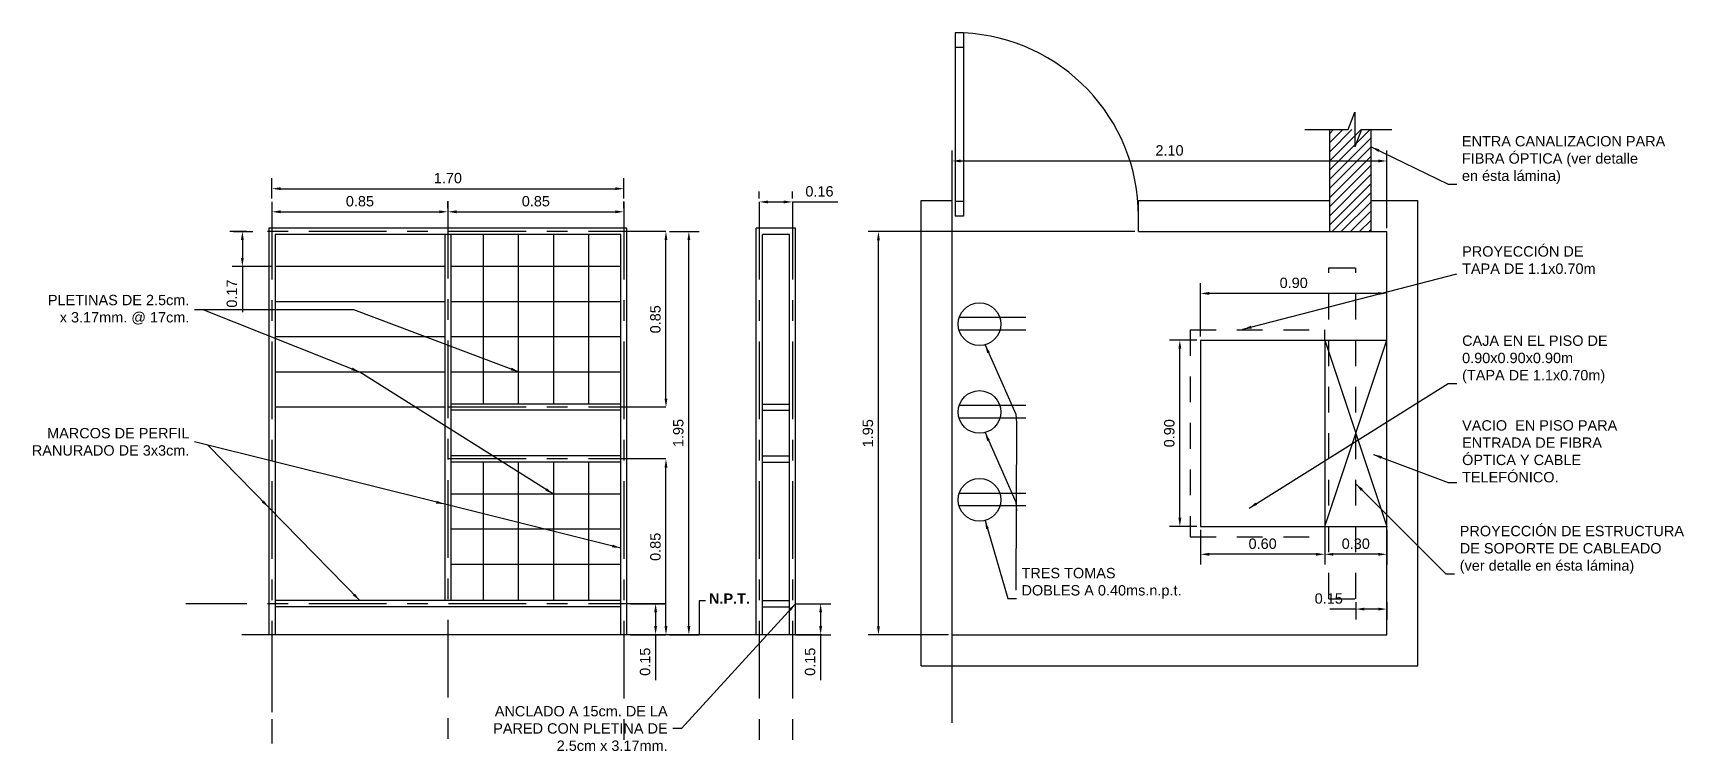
# Model space of a CAD drawing. Extents: x -1592 to 8, y 0 to 418.
# Drawn here: x -1271.01 to -1263.04, y 297.62 to 301.09 of the extents above; entities that cross this region are included whole.
import ezdxf

# ---------------------------------------------------------------- set-up
doc = ezdxf.new("R2010")
doc.units = 0
doc.header["$LTSCALE"] = 0.5
doc.header["$MEASUREMENT"] = 0
doc.linetypes.add('CENTER2', pattern=[1.125, 0.75, -0.125, 0.125, -0.125])
doc.linetypes.add('HIDDEN', pattern=[0.375, 0.25, -0.125])
doc.layers.get('DEFPOINTS').update_dxf_attribs({"linetype": 'CONTINUOUS'})
for name, color, linetype in [('2', 1, 'CONTINUOUS'), ('COTAS', 1, 'CONTINUOUS'), ('edificio', 1, 'CONTINUOUS'), ('EJES', 6, 'CENTER2'), ('fib-optica', 2, 'CONTINUOUS'), ('METAL', 1, 'CONTINUOUS'), ('paredes', 1, 'CONTINUOUS'), ('PISO', 9, 'CONTINUOUS'), ('PROYECCIONES', 6, 'HIDDEN'), ('TUBOS', 3, 'CONTINUOUS')]:
    doc.layers.add(name, color=color, linetype=linetype)
doc.styles.add('RAFA', font='sanssb__.ttf')
doc.styles.add('SANSSERIF', font='sas_____.pfb')
doc.dimstyles.new('1-25', dxfattribs={"dimscale": 0.278, "dimtxt": 0.18, "dimasz": 0.15, "dimexe": 0.18, "dimexo": 0.0625, "dimgap": 0.09, "dimtad": 1, "dimzin": 0, "dimdsep": 46, "dimtxsty": 'SANSSERIF', "dimcen": 0.09, "dimclrd": 6, "dimclre": 6, "dimclrt": 1, "dimaunit": 1, "dimadec": 1, "dimazin": 0, "dimtfac": 1, "dimtofl": 0, "dimtmove": 0, "dimatfit": 3, "dimfxl": 0, "dimtolj": 1, "dimtzin": 0, "dimarcsym": 0})

msp = doc.modelspace()

# ---------------------------------------------------------------- texts
at = {"layer": '2', "color": 1, "char_height": 0.05004, "style": 'SANSSERIF'}
for s, insert, attachment_point in [('{\\Fsas_____.pfb;ENTRA CANALIZACION PARA \\PFIBRA ÓPTICA (ver detalle\\Pen ésta lámina)}', (-1264.1097, 300.3631), 7), ('{\\Fsas_____.pfb;PROYECCIÓN DE \\PTAPA DE 1.1x0.70m}', (-1264.1088, 299.9281), 7), ('{\\Fsas_____.pfb;PLETINAS DE 2.5cm.\\Px 3.17mm. @ 17cm.}', (-1270.2579, 299.7555), 6), ('{\\Fsas_____.pfb;CAJA EN EL PISO DE \\P0.90x0.90x0.90m\\P(TAPA DE 1.1x0.70m)}', (-1264.1088, 299.3988), 7), ('{\\Fsas_____.pfb;VACIO  EN PISO PARA\\PENTRADA DE FIBRA \\PÓPTICA Y CABLE \\PTELEFÓNICO.}', (-1264.1088, 298.9202), 7), ('{\\Fsas_____.pfb;MARCOS DE PERFIL\\PRANURADO DE 3x3cm.}', (-1270.2579, 299.1166), 6), ('{\\Fsas_____.pfb;PROYECCIÓN DE ESTRUCTURA\\PDE SOPORTE DE CABLEADO\\P(ver detalle en ésta lámina)}', (-1264.1202, 298.4787), 7), ('{\\Fsas_____.pfb;TRES TOMAS\\PDOBLES A 0.40ms.n.p.t.}', (-1266.2375, 298.3588), 7), ('{\\Fsas_____.pfb;ANCLADO A 15cm. DE LA\\PPARED CON PLETINA DE \\P2.5cm x 3.17mm.}', (-1267.9472, 297.7309), 6)]:
    msp.add_mtext(s, dxfattribs=dict(at, insert=insert, attachment_point=attachment_point))
at = {"layer": 'COTAS', "style": 'RAFA'}
msp.add_text('N.P.T.', height=0.05, dxfattribs=at).set_placement((-1267.7474, 298.3337))

# ---------------------------------------------------------------- blocks, each defined once
blk = doc.blocks.new('*D70')
at = {"layer": 'COTAS', "color": 6, "lineweight": -2}
for p, q in [((-1265.6898, 300.1331), (-1266.9788, 300.1331)), ((-1266.9287, 298.2248), (-1266.9287, 300.0914)), ((-1266.5898, 298.1831), (-1266.9788, 298.1831))]:
    blk.add_line(p, q, dxfattribs=at)
at = {"layer": 'COTAS', "color": 6}
for points in [[(-1266.9357, 300.0914), (-1266.9218, 300.0914), (-1266.9287, 300.1331)], [(-1266.9357, 298.2248), (-1266.9218, 298.2248), (-1266.9287, 298.1831)]]:
    blk.add_solid(points, dxfattribs=at)
at = {"layer": 'DEFPOINTS', "color": 0}
for p in [(-1266.9287, 300.1331), (-1265.6725, 300.1331), (-1266.5725, 298.1831)]:
    blk.add_point(p, dxfattribs=at)
at = {"layer": 'COTAS', "color": 1, "insert": (-1266.9795, 299.1581), "char_height": 0.05004, "attachment_point": 5, "rotation": 90, "style": 'SANSSERIF'}
blk.add_mtext('\\A1;1.95', dxfattribs=at)
blk = doc.blocks.new('*D71')
at = {"layer": 'COTAS', "color": 6, "lineweight": -2}
for p, q in [((-1266.5725, 300.1504), (-1266.5725, 300.5245)), ((-1264.4725, 300.1504), (-1264.4725, 300.5245)), ((-1266.5308, 300.4745), (-1264.5142, 300.4745))]:
    blk.add_line(p, q, dxfattribs=at)
at = {"layer": 'COTAS', "color": 6}
for points in [[(-1266.5308, 300.4814), (-1266.5308, 300.4675), (-1266.5725, 300.4745)], [(-1264.5142, 300.4814), (-1264.5142, 300.4675), (-1264.4725, 300.4745)]]:
    blk.add_solid(points, dxfattribs=at)
at = {"layer": 'DEFPOINTS', "color": 0}
for p in [(-1264.4725, 300.4745), (-1266.5725, 300.1331), (-1264.4725, 300.1331)]:
    blk.add_point(p, dxfattribs=at)
at = {"layer": 'COTAS', "color": 1, "insert": (-1265.5225, 300.5253), "char_height": 0.05004, "attachment_point": 5, "style": 'SANSSERIF'}
blk.add_mtext('\\A1;2.10', dxfattribs=at)
blk = doc.blocks.new('*D72')
at = {"layer": 'COTAS', "color": 6, "lineweight": -2}
for p, q in [((-1264.7725, 298.6907), (-1264.7725, 298.523)), ((-1264.4725, 298.6907), (-1264.4725, 298.523)), ((-1264.5142, 298.5731), (-1264.7308, 298.5731))]:
    blk.add_line(p, q, dxfattribs=at)
at = {"layer": 'COTAS', "color": 6}
for points in [[(-1264.7308, 298.58), (-1264.7308, 298.5661), (-1264.7725, 298.5731)], [(-1264.5142, 298.58), (-1264.5142, 298.5661), (-1264.4725, 298.5731)]]:
    blk.add_solid(points, dxfattribs=at)
at = {"layer": 'DEFPOINTS', "color": 0}
for p in [(-1264.7725, 298.7081), (-1264.4725, 298.7081), (-1264.7725, 298.5731)]:
    blk.add_point(p, dxfattribs=at)
at = {"layer": 'COTAS', "color": 1, "insert": (-1264.6225, 298.6239), "char_height": 0.05004, "attachment_point": 5, "style": 'SANSSERIF'}
blk.add_mtext('\\A1;0.30', dxfattribs=at)
blk = doc.blocks.new('*D73')
at = {"layer": 'COTAS', "color": 6, "lineweight": -2}
for p, q in [((-1265.3725, 298.6907), (-1265.3725, 298.523)), ((-1264.7725, 298.6907), (-1264.7725, 298.523)), ((-1264.8142, 298.5731), (-1265.3308, 298.5731))]:
    blk.add_line(p, q, dxfattribs=at)
at = {"layer": 'COTAS', "color": 6}
for points in [[(-1265.3308, 298.58), (-1265.3308, 298.5661), (-1265.3725, 298.5731)], [(-1264.8142, 298.58), (-1264.8142, 298.5661), (-1264.7725, 298.5731)]]:
    blk.add_solid(points, dxfattribs=at)
at = {"layer": 'DEFPOINTS', "color": 0}
for p in [(-1265.3725, 298.7081), (-1264.7725, 298.7081), (-1265.3725, 298.5731)]:
    blk.add_point(p, dxfattribs=at)
at = {"layer": 'COTAS', "color": 1, "insert": (-1265.0725, 298.6239), "char_height": 0.05004, "attachment_point": 5, "style": 'SANSSERIF'}
blk.add_mtext('\\A1;0.60', dxfattribs=at)
blk = doc.blocks.new('*D74')
at = {"layer": 'COTAS', "color": 6, "lineweight": -2}
for p, q in [((-1265.3898, 299.6081), (-1265.5225, 299.6081)), ((-1265.4725, 298.7498), (-1265.4725, 299.5664)), ((-1265.3898, 298.7081), (-1265.5225, 298.7081))]:
    blk.add_line(p, q, dxfattribs=at)
at = {"layer": 'COTAS', "color": 6}
for points in [[(-1265.4794, 299.5664), (-1265.4655, 299.5664), (-1265.4725, 299.6081)], [(-1265.4794, 298.7498), (-1265.4655, 298.7498), (-1265.4725, 298.7081)]]:
    blk.add_solid(points, dxfattribs=at)
at = {"layer": 'DEFPOINTS', "color": 0}
for p in [(-1265.4725, 299.6081), (-1265.3725, 299.6081), (-1265.3725, 298.7081)]:
    blk.add_point(p, dxfattribs=at)
at = {"layer": 'COTAS', "color": 1, "insert": (-1265.5233, 299.1581), "char_height": 0.05004, "attachment_point": 5, "rotation": 90, "style": 'SANSSERIF'}
blk.add_mtext('\\A1;0.90', dxfattribs=at)
blk = doc.blocks.new('*D75')
at = {"layer": 'DEFPOINTS', "color": 0}
for p in [(-1264.6225, 298.3582), (-1264.4725, 298.3582), (-1264.4725, 298.3082)]:
    blk.add_point(p, dxfattribs=at)
at = {"layer": 'PROYECCIONES', "color": 6, "lineweight": -2}
for p, q in [((-1264.6225, 298.3409), (-1264.6225, 298.2582)), ((-1264.4725, 298.3409), (-1264.4725, 298.2582)), ((-1264.6225, 298.3082), (-1264.8419, 298.3082)), ((-1264.5142, 298.3082), (-1264.5808, 298.3082))]:
    blk.add_line(p, q, dxfattribs=at)
at = {"layer": 'PROYECCIONES', "color": 6}
for points in [[(-1264.5808, 298.3151), (-1264.5808, 298.3012), (-1264.6225, 298.3082)], [(-1264.5142, 298.3151), (-1264.5142, 298.3012), (-1264.4725, 298.3082)]]:
    blk.add_solid(points, dxfattribs=at)
at = {"layer": 'PROYECCIONES', "color": 1, "insert": (-1264.753, 298.359), "char_height": 0.05004, "attachment_point": 5, "style": 'SANSSERIF'}
blk.add_mtext('\\A1;0.15', dxfattribs=at)
blk = doc.blocks.new('*D76')
at = {"layer": 'COTAS', "color": 6, "lineweight": -2}
for p, q in [((-1269.859, 300.2937), (-1269.859, 300.3906)), ((-1269.8173, 300.3405), (-1268.2007, 300.3405)), ((-1268.159, 300.2937), (-1268.159, 300.3906))]:
    blk.add_line(p, q, dxfattribs=at)
at = {"layer": 'COTAS', "color": 6}
for points in [[(-1269.8173, 300.3475), (-1269.8173, 300.3336), (-1269.859, 300.3405)], [(-1268.2007, 300.3475), (-1268.2007, 300.3336), (-1268.159, 300.3405)]]:
    blk.add_solid(points, dxfattribs=at)
at = {"layer": 'DEFPOINTS', "color": 0}
for p in [(-1268.159, 300.3405), (-1269.859, 300.2763), (-1268.159, 300.2763)]:
    blk.add_point(p, dxfattribs=at)
at = {"layer": 'COTAS', "color": 1, "insert": (-1269.009, 300.3913), "char_height": 0.05004, "attachment_point": 5, "style": 'SANSSERIF'}
blk.add_mtext('\\A1;1.70', dxfattribs=at)
blk = doc.blocks.new('*D77')
at = {"layer": 'COTAS', "color": 6, "lineweight": -2}
for p, q in [((-1269.859, 300.259), (-1269.859, 300.1787)), ((-1269.009, 300.2635), (-1269.009, 300.1787)), ((-1269.8173, 300.2287), (-1269.0507, 300.2287))]:
    blk.add_line(p, q, dxfattribs=at)
at = {"layer": 'COTAS', "color": 6}
for points in [[(-1269.8173, 300.2357), (-1269.8173, 300.2218), (-1269.859, 300.2287)], [(-1269.0507, 300.2357), (-1269.0507, 300.2218), (-1269.009, 300.2287)]]:
    blk.add_solid(points, dxfattribs=at)
at = {"layer": 'DEFPOINTS', "color": 0}
for p in [(-1269.859, 300.2763), (-1269.009, 300.2809), (-1269.009, 300.2287)]:
    blk.add_point(p, dxfattribs=at)
at = {"layer": 'COTAS', "color": 1, "insert": (-1269.434, 300.2795), "char_height": 0.05004, "attachment_point": 5, "style": 'SANSSERIF'}
blk.add_mtext('\\A1;0.85', dxfattribs=at)
blk = doc.blocks.new('*D78')
at = {"layer": 'COTAS', "color": 6, "lineweight": -2}
for p, q in [((-1269.009, 300.2461), (-1269.009, 300.2788)), ((-1268.159, 300.2461), (-1268.159, 300.2788)), ((-1268.9673, 300.2287), (-1268.2007, 300.2287))]:
    blk.add_line(p, q, dxfattribs=at)
at = {"layer": 'COTAS', "color": 6}
for points in [[(-1268.9673, 300.2357), (-1268.9673, 300.2218), (-1269.009, 300.2287)], [(-1268.2007, 300.2357), (-1268.2007, 300.2218), (-1268.159, 300.2287)]]:
    blk.add_solid(points, dxfattribs=at)
at = {"layer": 'DEFPOINTS', "color": 0}
for p in [(-1269.009, 300.2287), (-1268.159, 300.2287), (-1268.159, 300.2287)]:
    blk.add_point(p, dxfattribs=at)
at = {"layer": 'COTAS', "color": 1, "insert": (-1268.584, 300.2795), "char_height": 0.05004, "attachment_point": 5, "style": 'SANSSERIF'}
blk.add_mtext('\\A1;0.85', dxfattribs=at)
blk = doc.blocks.new('*D79')
at = {"layer": 'COTAS', "color": 6, "lineweight": -2}
for p, q in [((-1270.0447, 300.1341), (-1269.9519, 300.1341)), ((-1270.0019, 300.0924), (-1270.0019, 300.0058)), ((-1269.8614, 299.9641), (-1270.052, 299.9641)), ((-1270.0019, 299.9641), (-1270.0019, 299.7442))]:
    blk.add_line(p, q, dxfattribs=at)
at = {"layer": 'COTAS', "color": 6}
for points in [[(-1270.0089, 300.0924), (-1269.995, 300.0924), (-1270.0019, 300.1341)], [(-1270.0089, 300.0058), (-1269.995, 300.0058), (-1270.0019, 299.9641)]]:
    blk.add_solid(points, dxfattribs=at)
at = {"layer": 'DEFPOINTS', "color": 0}
for p in [(-1270.0621, 300.1341), (-1270.0019, 299.9641), (-1269.844, 299.9641)]:
    blk.add_point(p, dxfattribs=at)
at = {"layer": 'COTAS', "color": 1, "insert": (-1270.0527, 299.8333), "char_height": 0.05004, "attachment_point": 5, "rotation": 90, "style": 'SANSSERIF'}
blk.add_mtext('\\A1;0.17', dxfattribs=at)
blk = doc.blocks.new('*D80')
at = {"layer": 'COTAS', "color": 6, "lineweight": -2}
for p, q in [((-1267.9727, 299.0341), (-1268.0054, 299.0341)), ((-1267.9554, 298.2258), (-1267.9554, 298.9924)), ((-1267.9727, 298.1841), (-1268.0054, 298.1841))]:
    blk.add_line(p, q, dxfattribs=at)
at = {"layer": 'COTAS', "color": 6}
for points in [[(-1267.9623, 298.9924), (-1267.9484, 298.9924), (-1267.9554, 299.0341)], [(-1267.9623, 298.2258), (-1267.9484, 298.2258), (-1267.9554, 298.1841)]]:
    blk.add_solid(points, dxfattribs=at)
at = {"layer": 'DEFPOINTS', "color": 0}
for p in [(-1267.9554, 299.0341), (-1267.9554, 299.0341), (-1267.9554, 298.1841)]:
    blk.add_point(p, dxfattribs=at)
at = {"layer": 'COTAS', "color": 1, "insert": (-1268.0062, 298.6091), "char_height": 0.05004, "attachment_point": 5, "rotation": 90, "style": 'SANSSERIF'}
blk.add_mtext('\\A1;0.85', dxfattribs=at)
blk = doc.blocks.new('*D81')
at = {"layer": 'COTAS', "color": 6, "lineweight": -2}
for p, q in [((-1267.938, 300.1341), (-1267.7947, 300.1341)), ((-1267.8447, 298.2258), (-1267.8447, 300.0924)), ((-1267.938, 298.1841), (-1267.7947, 298.1841))]:
    blk.add_line(p, q, dxfattribs=at)
at = {"layer": 'COTAS', "color": 6}
for points in [[(-1267.8517, 300.0924), (-1267.8378, 300.0924), (-1267.8447, 300.1341)], [(-1267.8517, 298.2258), (-1267.8378, 298.2258), (-1267.8447, 298.1841)]]:
    blk.add_solid(points, dxfattribs=at)
at = {"layer": 'DEFPOINTS', "color": 0}
for p in [(-1267.9554, 300.1341), (-1267.8447, 300.1341), (-1267.9554, 298.1841)]:
    blk.add_point(p, dxfattribs=at)
at = {"layer": 'COTAS', "color": 1, "insert": (-1267.8955, 299.1591), "char_height": 0.05004, "attachment_point": 5, "rotation": 90, "style": 'SANSSERIF'}
blk.add_mtext('\\A1;1.95', dxfattribs=at)
blk = doc.blocks.new('*D82')
at = {"layer": 'COTAS', "color": 6, "lineweight": -2}
for p, q in [((-1267.9727, 300.1341), (-1268.0054, 300.1341)), ((-1267.9554, 299.3258), (-1267.9554, 300.0924)), ((-1267.9727, 299.2841), (-1268.0054, 299.2841))]:
    blk.add_line(p, q, dxfattribs=at)
at = {"layer": 'COTAS', "color": 6}
for points in [[(-1267.9623, 300.0924), (-1267.9484, 300.0924), (-1267.9554, 300.1341)], [(-1267.9623, 299.3258), (-1267.9484, 299.3258), (-1267.9554, 299.2841)]]:
    blk.add_solid(points, dxfattribs=at)
at = {"layer": 'DEFPOINTS', "color": 0}
for p in [(-1267.9554, 300.1341), (-1267.9554, 300.1341), (-1267.9554, 299.2841)]:
    blk.add_point(p, dxfattribs=at)
at = {"layer": 'COTAS', "color": 1, "insert": (-1268.0062, 299.7091), "char_height": 0.05004, "attachment_point": 5, "rotation": 90, "style": 'SANSSERIF'}
blk.add_mtext('\\A1;0.85', dxfattribs=at)
blk = doc.blocks.new('*D83')
at = {"layer": 'DEFPOINTS', "color": 0}
for p in [(-1268.144, 298.3341), (-1268.144, 298.1841), (-1268.0054, 298.1841)]:
    blk.add_point(p, dxfattribs=at)
at = {"layer": 'METAL', "color": 6, "lineweight": -2}
for p, q in [((-1268.1267, 298.3341), (-1267.9554, 298.3341)), ((-1268.0054, 298.2924), (-1268.0054, 298.2258)), ((-1268.1267, 298.1841), (-1267.9554, 298.1841)), ((-1268.0054, 298.1841), (-1268.0054, 297.9646))]:
    blk.add_line(p, q, dxfattribs=at)
at = {"layer": 'METAL', "color": 6}
for points in [[(-1268.0123, 298.2924), (-1267.9984, 298.2924), (-1268.0054, 298.3341)], [(-1268.0123, 298.2258), (-1267.9984, 298.2258), (-1268.0054, 298.1841)]]:
    blk.add_solid(points, dxfattribs=at)
at = {"layer": 'METAL', "color": 1, "insert": (-1268.0562, 298.0535), "char_height": 0.05004, "attachment_point": 5, "rotation": 90, "style": 'SANSSERIF'}
blk.add_mtext('\\A1;0.15', dxfattribs=at)
blk = doc.blocks.new('*D84')
at = {"layer": 'DEFPOINTS', "color": 0}
for p in [(-1267.3466, 298.3341), (-1267.3466, 298.1841), (-1267.208, 298.1841)]:
    blk.add_point(p, dxfattribs=at)
at = {"layer": 'METAL', "color": 6, "lineweight": -2}
for p, q in [((-1267.3293, 298.3341), (-1267.158, 298.3341)), ((-1267.208, 298.2924), (-1267.208, 298.2258)), ((-1267.3293, 298.1841), (-1267.158, 298.1841)), ((-1267.208, 298.1841), (-1267.208, 297.9646))]:
    blk.add_line(p, q, dxfattribs=at)
at = {"layer": 'METAL', "color": 6}
for points in [[(-1267.215, 298.2924), (-1267.2011, 298.2924), (-1267.208, 298.3341)], [(-1267.215, 298.2258), (-1267.2011, 298.2258), (-1267.208, 298.1841)]]:
    blk.add_solid(points, dxfattribs=at)
at = {"layer": 'METAL', "color": 1, "insert": (-1267.2588, 298.0535), "char_height": 0.05004, "attachment_point": 5, "rotation": 90, "style": 'SANSSERIF'}
blk.add_mtext('\\A1;0.15', dxfattribs=at)
blk = doc.blocks.new('*D85')
at = {"layer": 'DEFPOINTS', "color": 0}
for p in [(-1267.5043, 300.2763), (-1267.3443, 300.2763), (-1267.3443, 300.2763)]:
    blk.add_point(p, dxfattribs=at)
at = {"layer": 'METAL', "color": 6, "lineweight": -2}
for p, q in [((-1267.5043, 300.2937), (-1267.5043, 300.3264)), ((-1267.3443, 300.2937), (-1267.3443, 300.3264)), ((-1267.4626, 300.2763), (-1267.386, 300.2763)), ((-1267.3443, 300.2763), (-1267.1249, 300.2763))]:
    blk.add_line(p, q, dxfattribs=at)
at = {"layer": 'METAL', "color": 6}
for points in [[(-1267.4626, 300.2833), (-1267.4626, 300.2694), (-1267.5043, 300.2763)], [(-1267.386, 300.2833), (-1267.386, 300.2694), (-1267.3443, 300.2763)]]:
    blk.add_solid(points, dxfattribs=at)
at = {"layer": 'METAL', "color": 1, "insert": (-1267.2137, 300.3272), "char_height": 0.05004, "attachment_point": 5, "style": 'SANSSERIF'}
blk.add_mtext('\\A1;0.16', dxfattribs=at)
blk = doc.blocks.new('*D112')
at = {"layer": 'COTAS', "color": 6, "lineweight": -2}
for p, q in [((-1265.3725, 299.6254), (-1265.3725, 299.8842)), ((-1264.4725, 299.6254), (-1264.4725, 299.8842)), ((-1264.5142, 299.8342), (-1265.3308, 299.8342))]:
    blk.add_line(p, q, dxfattribs=at)
at = {"layer": 'COTAS', "color": 6}
for points in [[(-1265.3308, 299.8411), (-1265.3308, 299.8272), (-1265.3725, 299.8342)], [(-1264.5142, 299.8411), (-1264.5142, 299.8272), (-1264.4725, 299.8342)]]:
    blk.add_solid(points, dxfattribs=at)
at = {"layer": 'DEFPOINTS', "color": 0}
for p in [(-1265.3725, 299.8342), (-1265.3725, 299.6081), (-1264.4725, 299.6081)]:
    blk.add_point(p, dxfattribs=at)
at = {"layer": 'COTAS', "color": 1, "insert": (-1264.9225, 299.885), "char_height": 0.05004, "attachment_point": 5, "style": 'SANSSERIF'}
blk.add_mtext('\\A1;0.90', dxfattribs=at)

# ---------------------------------------------------------------- dimensions: what is measured, and where the dimension line sits
at = {"layer": 'COTAS'}
for base, p1, p2, picture, middle in [((-1264.4725, 300.4745), (-1266.5725, 300.1331), (-1264.4725, 300.1331), '*D71', (-1265.5225, 300.5253)), ((-1268.159, 300.3405), (-1269.859, 300.2763), (-1268.159, 300.2763), '*D76', (-1269.009, 300.3913)), ((-1269.009, 300.2287), (-1269.859, 300.2763), (-1269.009, 300.2809), '*D77', (-1269.434, 300.2795)), ((-1268.159, 300.2287), (-1269.009, 300.2287), (-1268.159, 300.2287), '*D78', (-1268.584, 300.2795))]:
    dim = msp.add_linear_dim(base=base, p1=p1, p2=p2, dimstyle='1-25', dxfattribs=at)
    dim.commit()
    dim.dimension.update_dxf_attribs({"geometry": picture, "text_midpoint": middle})
for base, p1, p2, angle, picture, middle in [((-1270.0019, 299.9641), (-1270.0621, 300.1341), (-1269.844, 299.9641), 90, '*D79', (-1270.0527, 299.8333)), ((-1267.9554, 300.1341), (-1267.9554, 299.2841), (-1267.9554, 300.1341), 90, '*D82', (-1268.0062, 299.7091)), ((-1267.8447, 300.1341), (-1267.9554, 298.1841), (-1267.9554, 300.1341), 90, '*D81', (-1267.8955, 299.1591)), ((-1266.9287, 300.1331), (-1266.5725, 298.1831), (-1265.6725, 300.1331), 90, '*D70', (-1266.9795, 299.1581)), ((-1265.3725, 299.8342), (-1264.4725, 299.6081), (-1265.3725, 299.6081), 180, '*D112', (-1264.9225, 299.885)), ((-1265.4725, 299.6081), (-1265.3725, 298.7081), (-1265.3725, 299.6081), 90, '*D74', (-1265.5233, 299.1581)), ((-1267.9554, 299.0341), (-1267.9554, 298.1841), (-1267.9554, 299.0341), 90, '*D80', (-1268.0062, 298.6091)), ((-1265.3725, 298.5731), (-1264.7725, 298.7081), (-1265.3725, 298.7081), 180, '*D73', (-1265.0725, 298.6239)), ((-1264.7725, 298.5731), (-1264.4725, 298.7081), (-1264.7725, 298.7081), 180, '*D72', (-1264.6225, 298.6239))]:
    dim = msp.add_linear_dim(base=base, p1=p1, p2=p2, angle=angle, dimstyle='1-25', dxfattribs=at)
    dim.commit()
    dim.dimension.update_dxf_attribs({"geometry": picture, "text_midpoint": middle})
at = {"layer": 'METAL', "color": 3}
dim = msp.add_linear_dim(base=(-1267.3443, 300.2763), p1=(-1267.5043, 300.2763), p2=(-1267.3443, 300.2763), dimstyle='1-25', dxfattribs=at)
dim.commit()
dim.dimension.update_dxf_attribs({"geometry": '*D85', "text_midpoint": (-1267.2137, 300.3272)})
for base, p1, p2, picture, middle in [((-1268.0054, 298.1841), (-1268.144, 298.3341), (-1268.144, 298.1841), '*D83', (-1268.0562, 298.0535)), ((-1267.208, 298.1841), (-1267.3466, 298.3341), (-1267.3466, 298.1841), '*D84', (-1267.2588, 298.0535))]:
    dim = msp.add_linear_dim(base=base, p1=p1, p2=p2, angle=90, dimstyle='1-25', dxfattribs=at)
    dim.commit()
    dim.dimension.update_dxf_attribs({"geometry": picture, "text_midpoint": middle})
at = {"layer": 'PROYECCIONES', "color": 5}
dim = msp.add_linear_dim(base=(-1264.4725, 298.3082), p1=(-1264.6225, 298.3582), p2=(-1264.4725, 298.3582), angle=180, dimstyle='1-25', dxfattribs=at)
dim.commit()
dim.dimension.update_dxf_attribs({"geometry": '*D75', "text_midpoint": (-1264.753, 298.3082), "dimtype": 160})

# ---------------------------------------------------------------- hatches: boundary and pattern name
at = {"layer": '2'}
h = msp.add_hatch(dxfattribs=at)
h.set_pattern_fill('ANSI31', color=6, scale=0.25, angle=180, style=0)
h.set_pattern_definition([(225, (-2314.279148, 753.98805), (0.0220970869, -0.0220970869), [])])
h.paths.add_polyline_path([(-1264.7482, 300.1331), (-1264.6994, 300.1331), (-1264.6994, 300.2831), (-1264.7482, 300.2831)])
h.paths.add_polyline_path([(-1264.6994, 300.1331), (-1264.5482, 300.1331), (-1264.5482, 300.1681), (-1264.6744, 300.1681), (-1264.6994, 300.1681)])
h.paths.add_polyline_path([(-1264.6744, 300.1681), (-1264.5482, 300.1681), (-1264.5482, 300.2081), (-1264.6744, 300.2081)])
h.paths.add_polyline_path([(-1264.6994, 300.1681), (-1264.6744, 300.1681), (-1264.6744, 300.2481), (-1264.6994, 300.2481)])
h.paths.add_polyline_path([(-1264.6744, 300.2081), (-1264.5482, 300.2081), (-1264.5482, 300.2481), (-1264.6744, 300.2481)])
h.paths.add_polyline_path([(-1264.6994, 300.2481), (-1264.6744, 300.2481), (-1264.5482, 300.2481), (-1264.5482, 300.2831), (-1264.6994, 300.2831)])
h.paths.add_polyline_path([(-1264.7482, 300.2831), (-1264.6994, 300.2831), (-1264.5482, 300.2831), (-1264.5482, 300.6265), (-1264.7482, 300.6265)])

# ---------------------------------------------------------------- linework, layer by layer
at = {"layer": '2', "color": 5}
for p, q in [((-1264.7482, 300.1331), (-1264.7482, 300.6265)), ((-1264.5482, 300.1331), (-1264.5482, 300.6265))]:
    msp.add_line(p, q, dxfattribs=at)
at = {"layer": '2'}
for p, q in [((-1264.7725, 299.6081), (-1264.4725, 299.6081)), ((-1264.7725, 299.6081), (-1264.4725, 298.7081)), ((-1264.7725, 298.7081), (-1264.4725, 299.6081)), ((-1264.7725, 298.7081), (-1264.4725, 298.7081))]:
    msp.add_line(p, q, dxfattribs=at)
at = {"layer": 'COTAS'}
for p, q in [((-1264.6588, 300.6265), (-1264.6266, 300.71)), ((-1264.6266, 300.71), (-1264.6266, 300.5429)), ((-1264.8687, 300.6265), (-1264.6588, 300.6265)), ((-1264.5944, 300.6265), (-1264.6266, 300.5429)), ((-1264.5944, 300.6265), (-1264.4489, 300.6265)), ((-1267.7646, 298.3487), (-1267.7947, 298.3487)), ((-1267.7947, 298.3487), (-1267.7947, 298.1841))]:
    msp.add_line(p, q, dxfattribs=at)
at = {"layer": 'COTAS', "color": 6}
msp.add_line((-1269.4631, 299.7555), (-1270.1912, 299.7555), dxfattribs=at)
at = {"layer": 'edificio'}
for p, q in [((-1266.5175, 301.0931), (-1266.5575, 301.0931)), ((-1266.5575, 301.0931), (-1266.5575, 300.2081)), ((-1266.5175, 301.0931), (-1266.5175, 300.2081)), ((-1266.5175, 301.0231), (-1266.5575, 301.0231)), ((-1266.5175, 300.2781), (-1266.5575, 300.2781)), ((-1266.5175, 300.2081), (-1266.5575, 300.2081))]:
    msp.add_line(p, q, dxfattribs=at)
at = {"layer": 'edificio', "color": 5}
for p, q in [((-1266.7225, 300.2831), (-1266.5725, 300.2831)), ((-1266.7225, 298.0331), (-1266.7225, 300.2831)), ((-1266.5725, 298.1831), (-1266.5725, 300.2831)), ((-1265.6725, 300.1331), (-1265.6725, 300.2831)), ((-1265.6725, 300.2831), (-1264.7482, 300.2831)), ((-1264.5482, 300.2831), (-1264.3225, 300.2831)), ((-1264.3225, 298.0331), (-1264.3225, 300.2831)), ((-1265.6725, 300.1331), (-1264.4725, 300.1331)), ((-1264.4725, 298.1831), (-1264.4725, 300.1331)), ((-1266.5725, 297.7583), (-1266.5725, 299.8583)), ((-1266.5725, 298.1831), (-1264.4725, 298.1831)), ((-1266.7225, 298.0331), (-1264.3225, 298.0331))]:
    msp.add_line(p, q, dxfattribs=at)
at = {"layer": 'edificio'}
msp.add_arc((-1266.5591, 300.2074), 0.8867, 0.04476, 87.3062, dxfattribs=at)
at = {"layer": 'EJES'}
for p, q in [((-1269.859, 300.2763), (-1269.859, 297.6586)), ((-1269.009, 300.2809), (-1269.009, 297.6586)), ((-1268.159, 300.2763), (-1268.159, 297.6586)), ((-1267.5043, 300.2763), (-1267.5043, 297.6586)), ((-1267.3443, 300.2763), (-1267.3443, 297.6586)), ((-1267.9554, 300.1341), (-1270.0621, 300.1341)), ((-1267.9554, 299.2841), (-1269.009, 299.2841)), ((-1267.9554, 299.0341), (-1269.009, 299.0341)), ((-1267.9554, 298.3341), (-1270.2749, 298.3341)), ((-1269.859, 298.1841), (-1269.859, 297.6586))]:
    msp.add_line(p, q, dxfattribs=at)
at = {"layer": 'fib-optica', "color": 6}
msp.add_line((-1266.2625, 299.2082), (-1266.2648, 298.4004), dxfattribs=at)
at = {"layer": 'METAL', "color": 3}
for p, q in [((-1269.874, 300.1491), (-1269.874, 298.1841)), ((-1268.144, 300.1491), (-1269.874, 300.1491)), ((-1269.844, 300.1191), (-1269.844, 298.1841)), ((-1268.174, 300.1191), (-1269.844, 300.1191)), ((-1269.024, 300.1191), (-1269.024, 298.3491)), ((-1268.994, 300.1191), (-1268.994, 298.3491)), ((-1268.174, 298.1841), (-1268.174, 300.1191)), ((-1268.144, 298.1841), (-1268.144, 300.1491)), ((-1267.5193, 298.1841), (-1267.5193, 300.1491)), ((-1267.3293, 300.1491), (-1267.5193, 300.1491)), ((-1267.4893, 298.1841), (-1267.4893, 300.1191)), ((-1267.3593, 300.1191), (-1267.4893, 300.1191)), ((-1267.3593, 298.1841), (-1267.3593, 300.1191)), ((-1267.3293, 298.1841), (-1267.3293, 300.1491)), ((-1268.174, 299.2991), (-1268.994, 299.2991)), ((-1267.4893, 299.2991), (-1267.3593, 299.2991)), ((-1268.174, 299.2691), (-1268.994, 299.2691)), ((-1267.4893, 299.2691), (-1267.3593, 299.2691)), ((-1268.174, 299.0491), (-1268.994, 299.0491)), ((-1267.4893, 299.0491), (-1267.3593, 299.0491)), ((-1268.174, 299.0191), (-1268.994, 299.0191)), ((-1267.4893, 299.0191), (-1267.3593, 299.0191)), ((-1268.174, 298.3491), (-1269.844, 298.3491)), ((-1267.4893, 298.3491), (-1267.3593, 298.3491)), ((-1268.174, 298.3191), (-1269.844, 298.3191)), ((-1267.4893, 298.3191), (-1267.3593, 298.3191))]:
    msp.add_line(p, q, dxfattribs=at)
at = {"layer": 'METAL', "color": 5}
for p, q in [((-1268.839, 300.1191), (-1268.839, 299.2991)), ((-1268.669, 300.1191), (-1268.669, 299.2991)), ((-1268.499, 300.1191), (-1268.499, 299.2991)), ((-1268.329, 300.1191), (-1268.329, 299.2991)), ((-1269.024, 299.9641), (-1269.844, 299.9641)), ((-1268.174, 299.9641), (-1268.994, 299.9641)), ((-1269.024, 299.7941), (-1269.844, 299.7941)), ((-1268.174, 299.7941), (-1268.994, 299.7941)), ((-1269.024, 299.6241), (-1269.844, 299.6241)), ((-1268.174, 299.6241), (-1268.994, 299.6241)), ((-1269.024, 299.4541), (-1269.844, 299.4541)), ((-1268.174, 299.4541), (-1268.994, 299.4541)), ((-1269.024, 299.2841), (-1269.844, 299.2841)), ((-1268.839, 299.0191), (-1268.839, 298.3491)), ((-1268.669, 299.0191), (-1268.669, 298.3491)), ((-1268.499, 299.0191), (-1268.499, 298.3491)), ((-1268.329, 299.0191), (-1268.329, 298.3491)), ((-1268.174, 298.8641), (-1268.994, 298.8641)), ((-1268.174, 298.6941), (-1268.994, 298.6941)), ((-1268.174, 298.5241), (-1268.994, 298.5241))]:
    msp.add_line(p, q, dxfattribs=at)
at = {"layer": 'paredes'}
for p, q in [((-1265.3725, 299.6081), (-1264.7725, 299.6081)), ((-1265.3725, 299.6081), (-1265.3725, 298.7081)), ((-1264.7725, 299.6081), (-1264.7725, 298.7081)), ((-1265.3725, 298.7081), (-1264.7725, 298.7081))]:
    msp.add_line(p, q, dxfattribs=at)
at = {"layer": 'PISO', "color": 2}
msp.add_line((-1267.2017, 298.1841), (-1270.0047, 298.1841), dxfattribs=at)
at = {"layer": 'PROYECCIONES', "color": 5}
for p, q in [((-1264.7525, 298.3582), (-1264.7525, 299.9579)), ((-1264.7525, 299.9579), (-1264.6225, 299.9579)), ((-1264.6225, 298.3582), (-1264.6225, 299.9579)), ((-1264.7525, 298.3582), (-1264.6225, 298.3582))]:
    msp.add_line(p, q, dxfattribs=at)
at = {"layer": 'PROYECCIONES', "color": 1}
for p, q in [((-1265.4225, 299.6581), (-1265.4225, 298.6581)), ((-1265.4225, 299.6581), (-1264.7725, 299.6581)), ((-1264.7725, 299.6081), (-1264.7725, 299.6581)), ((-1265.4225, 298.6581), (-1264.7725, 298.6581)), ((-1264.7725, 298.7081), (-1264.7725, 298.6581))]:
    msp.add_line(p, q, dxfattribs=at)
at = {"layer": 'TUBOS'}
for p, q in [((-1266.5361, 299.7186), (-1266.2174, 299.7186)), ((-1266.5361, 299.6578), (-1266.2174, 299.6578)), ((-1266.5361, 299.2939), (-1266.2174, 299.2939)), ((-1266.5361, 299.2331), (-1266.2174, 299.2331)), ((-1266.5361, 298.8691), (-1266.2174, 298.8691)), ((-1266.5361, 298.8083), (-1266.2174, 298.8083))]:
    msp.add_line(p, q, dxfattribs=at)
for centre in [(-1266.4405, 299.6858), (-1266.4405, 299.261), (-1266.4405, 298.8363)]:
    msp.add_circle(centre, 0.1031, dxfattribs=at)

msp.set_redraw_order([(e.dxf.handle, doc.entitydb.next_handle()) for e in msp.query("TEXT MTEXT ATTDEF DIMENSION ARC_DIMENSION")])  # texts and dimensions are drawn at this point

# ---------------------------------------------------------------- leaders
at = {"layer": '2', "annotation_type": 0, "has_hookline": 1}
for points, hookline_direction, text_width in [([(-1264.5482, 300.5426), (-1264.1764, 300.3631), (-1264.1347, 300.3631)], 0, 0.9578), ([(-1265.168, 299.6607), (-1264.1338, 299.9281)], 0, 0.627), ([(-1269.434, 299.4541), (-1270.1912, 299.7555), (-1270.2329, 299.7555)], 1, 0.6592), ([(-1265.1383, 298.7956), (-1264.1755, 299.3988), (-1264.1338, 299.3988)], 0, 0.6835), ([(-1269.024, 298.8152), (-1270.2329, 299.1166)], 1, 0.7352), ([(-1264.5377, 299.0557), (-1264.1755, 298.9202), (-1264.1338, 298.9202)], 0, 0.7332), ([(-1264.6225, 298.9135), (-1264.1869, 298.4787), (-1264.1452, 298.4787)], 0, 1.0568), ([(-1266.4138, 298.7367), (-1266.3042, 298.3588), (-1266.2625, 298.3588)], 0, 0.7472), ([(-1267.3293, 298.3341), (-1267.8805, 297.7309), (-1267.9222, 297.7309)], 1, 0.818)]:
    msp.add_leader(points, dimstyle='1-25', override={"dimgap": 0.09, "dimtad": 0}, dxfattribs=dict(at, hookline_direction=hookline_direction, text_width=text_width))
at = {"layer": '2'}
for points in [[(-1268.6642, 299.4541), (-1269.4631, 299.7555)], [(-1268.499, 298.8641), (-1269.434, 299.4541)], [(-1269.434, 298.3491), (-1270.1695, 299.1008)], [(-1269.874, 298.7988), (-1270.1695, 299.1008)], [(-1268.174, 298.6033), (-1269.024, 298.8152)]]:
    msp.add_leader(points, dimstyle='1-25', override={"dimgap": 0.09, "dimtad": 0}, dxfattribs=at)
at = {"layer": '2', "annotation_type": 0, "has_hookline": 1, "hookline_direction": 0, "text_width": 0.627, "horizontal_direction": (0.05384, -0.99855, 0)}
for points in [[(-1266.4138, 299.5861), (-1266.2648, 299.2498), (-1266.2625, 299.2082)], [(-1266.4138, 299.1614), (-1266.2648, 298.8251), (-1266.2625, 298.7835)]]:
    msp.add_leader(points, dimstyle='1-25', override={"dimgap": 0.09, "dimtad": 0}, dxfattribs=at)

doc.saveas('drawing.dxf')
